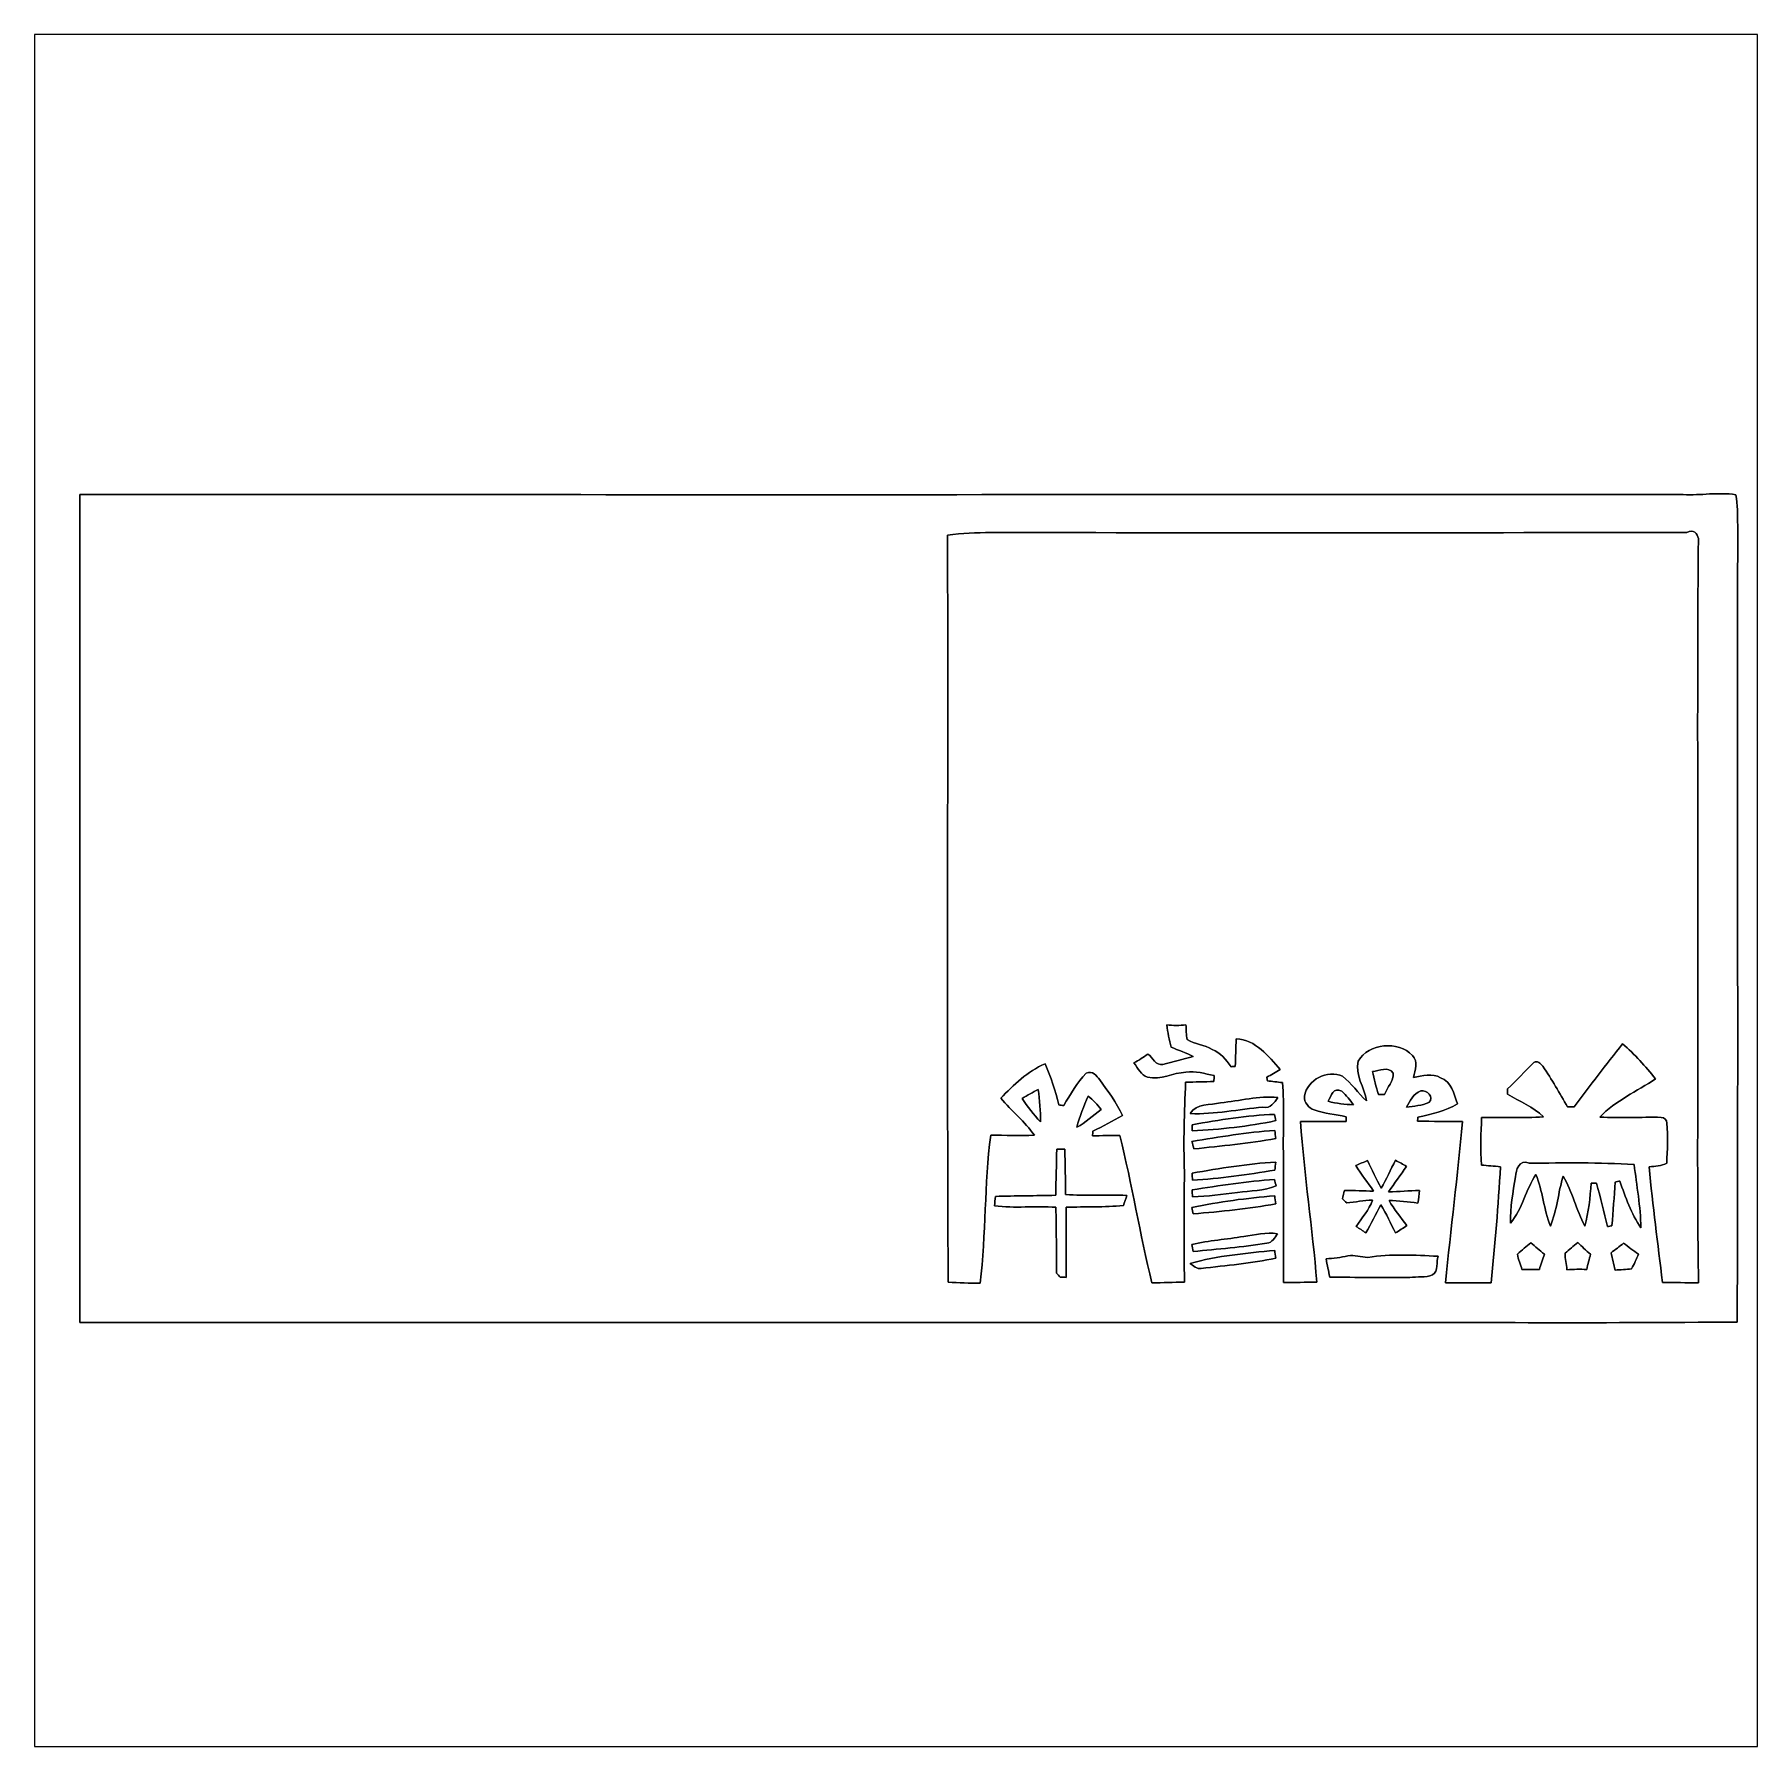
# Model space of a CAD drawing. Header units: centimetres. Extents: x -16.8 to 16.8, y -16.7 to 16.7.
import ezdxf

# ---------------------------------------------------------------- set-up
doc = ezdxf.new("R2010")
doc.units = ezdxf.units.CM
doc.header["$MEASUREMENT"] = 0
doc.layers.add('Layer 1', color=7, linetype='Continuous')

msp = doc.modelspace()

# ---------------------------------------------------------------- linework, layer by layer
at = {"layer": 'Layer 1', "color": 7}
for points, knots in [([(-16.77458, 16.66875), (-16.77458, 16.66875), (16.77458, 16.66875), (16.77458, 16.66875), (16.77458, 16.66875), (16.77458, 16.66875), (16.77458, -16.66875), (16.77458, -16.66875), (16.77458, -16.66875), (16.77458, -16.66875), (-16.77458, -16.66875), (-16.77458, -16.66875), (-16.77458, -16.66875), (-16.77458, -16.66875), (-16.77458, 16.66875), (-16.77458, 16.66875), (-16.77458, 16.66875), (-16.77458, 16.66875), (-16.77458, 16.66875), (-16.77458, 16.66875)], [0, 0, 0, 0, 0.16666667, 0.16666667, 0.16666667, 0.16666667, 0.33333333, 0.33333333, 0.33333333, 0.33333333, 0.5, 0.5, 0.5, 0.5, 0.66666667, 0.66666667, 0.66666667, 0.66666667, 1, 1, 1, 1]), ([(-15.89193, 7.71278), (-15.8937, 2.33751), (-15.89229, -3.03812), (-15.89264, -8.41375), (-15.89264, -8.41375), (-7.84931, -8.41375), (0.19403, -8.41375), (8.23736, -8.41375), (8.23736, -8.41375), (10.95128, -8.40634), (13.6652, -8.42857), (16.37912, -8.40246), (16.37912, -8.40246), (16.39852, -3.23215), (16.37771, 1.93851), (16.38935, 7.10882), (16.38935, 7.10882), (16.37947, 7.30779), (16.39464, 7.5117), (16.34949, 7.70714), (16.34949, 7.70714), (16.01329, 7.75899), (15.66686, 7.69056), (15.32819, 7.70925), (15.32819, 7.70925), (4.9216, 7.70961), (-5.48534, 7.7029), (-15.89193, 7.71278)], [0, 0, 0, 0, 0.125, 0.125, 0.125, 0.125, 0.25, 0.25, 0.25, 0.25, 0.375, 0.375, 0.375, 0.375, 0.5, 0.5, 0.5, 0.5, 0.625, 0.625, 0.625, 0.625, 0.75, 0.75, 0.75, 0.75, 1, 1, 1, 1]), ([(1.00365, 6.91797), (1.56492, 6.99629), (2.1336, 6.96348), (2.69875, 6.96842), (2.69875, 6.96842), (6.93279, 6.9656), (11.16683, 6.96842), (15.40051, 6.96771), (15.40051, 6.96771), (15.52963, 7.05556), (15.60266, 6.9409), (15.62312, 6.85094), (15.62312, 6.85094), (15.59595, 3.95076), (15.61712, 1.04881), (15.61042, -1.85208), (15.61042, -1.85208), (15.61712, -3.78072), (15.59489, -5.70971), (15.62488, -7.63799), (15.62488, -7.63799), (15.38958, -7.63552), (15.15569, -7.63764), (14.92144, -7.62988), (14.92144, -7.62988), (14.83819, -6.88058), (14.72777, -6.13375), (14.66709, -5.38198), (14.66709, -5.38198), (14.77857, -5.36293), (14.90521, -5.36963), (15.0054, -5.30613), (15.0054, -5.30613), (15.01987, -5.0486), (15.03116, -4.78931), (15.00928, -4.53249), (15.00928, -4.53249), (15.00646, -4.4704), (14.96554, -4.4129), (14.89886, -4.41713), (14.89886, -4.41713), (14.50128, -4.41113), (14.103, -4.43124), (13.70542, -4.41219), (13.70542, -4.41219), (14.00775, -4.09081), (14.42896, -3.91372), (14.7888, -3.66713), (14.7888, -3.66713), (14.59195, -3.42441), (14.38451, -3.18735), (14.14639, -2.98485), (14.14639, -2.98485), (13.82995, -3.39196), (13.50716, -3.79448), (13.20412, -4.21146), (13.20412, -4.21146), (13.16108, -4.21217), (13.11875, -4.21322), (13.07712, -4.21464), (13.07712, -4.21464), (12.91802, -3.94899), (12.77161, -3.67524), (12.59134, -3.42371), (12.59134, -3.42371), (12.55466, -3.37256), (12.48516, -3.29918), (12.4206, -3.35209), (12.4206, -3.35209), (12.24174, -3.51473), (12.08687, -3.70311), (11.90343, -3.86115), (11.90343, -3.86115), (11.90449, -3.88761), (11.90696, -3.94018), (11.90801, -3.96628), (11.90801, -3.96628), (12.14261, -4.10951), (12.4079, -4.21217), (12.60757, -4.40655), (12.60757, -4.40655), (12.20611, -4.43124), (11.80465, -4.42066), (11.40319, -4.41819), (11.40319, -4.41819), (11.38449, -4.72687), (11.37744, -5.03767), (11.39896, -5.34705), (11.39896, -5.34705), (11.52172, -5.35834), (11.64414, -5.36751), (11.76761, -5.3788), (11.76761, -5.3788), (11.73021, -6.13304), (11.66001, -6.88481), (11.58946, -7.63658), (11.58946, -7.63658), (11.29171, -7.63693), (10.99467, -7.63693), (10.69763, -7.63693), (10.69763, -7.63693), (10.80488, -6.59095), (10.93364, -5.54743), (11.02995, -4.50039), (11.02995, -4.50039), (10.7382, -4.49792), (10.44716, -4.49933), (10.15612, -4.48874), (10.15612, -4.48874), (10.15682, -4.4704), (10.15788, -4.43371), (10.15824, -4.41572), (10.15824, -4.41572), (10.42564, -4.35539), (10.6994, -4.30071), (10.93435, -4.15149), (10.93435, -4.15149), (10.86238, -3.96804), (10.81581, -3.71828), (10.60379, -3.64666), (10.60379, -3.64666), (10.44222, -3.55212), (10.24784, -3.60398), (10.07674, -3.6389), (10.07674, -3.6389), (10.10602, -3.4992), (10.17305, -3.32846), (10.05417, -3.21063), (10.05417, -3.21063), (9.77759, -2.92206), (9.20538, -2.97356), (8.99866, -3.32034), (8.99866, -3.32034), (8.92951, -3.59339), (9.12671, -3.83152), (9.15776, -4.09681), (9.15776, -4.09681), (8.99301, -3.94758), (8.87166, -3.75285), (8.69562, -3.61703), (8.69562, -3.61703), (8.40281, -3.48403), (8.00206, -3.68159), (7.95443, -4.00544), (7.95443, -4.00544), (7.94173, -4.12609), (8.03275, -4.23474), (8.14317, -4.27214), (8.14317, -4.27214), (8.34284, -4.34199), (8.55557, -4.36351), (8.76265, -4.40408), (8.76265, -4.40408), (8.76406, -4.42701), (8.76653, -4.47287), (8.76794, -4.4958), (8.76794, -4.4958), (8.47055, -4.49721), (8.17386, -4.49827), (7.87717, -4.49968), (7.87717, -4.49968), (7.94844, -5.54496), (8.11107, -6.58142), (8.19221, -7.626), (8.19221, -7.626), (7.97525, -7.62952), (7.75935, -7.63235), (7.54309, -7.63094), (7.54309, -7.63094), (7.54098, -6.78603), (7.54768, -5.94113), (7.54168, -5.09658), (7.54168, -5.09658), (7.53674, -4.64467), (7.56073, -4.19206), (7.52404, -3.74086), (7.52404, -3.74086), (7.42421, -3.72745), (7.32861, -3.71828), (7.23089, -3.70593), (7.23089, -3.70593), (7.22806, -3.68829), (7.22277, -3.65231), (7.21995, -3.63467), (7.21995, -3.63467), (7.3092, -3.58846), (7.3974, -3.54013), (7.48277, -3.48721), (7.48277, -3.48721), (7.24535, -3.22898), (7.0104, -2.9023), (6.6234, -2.88996), (6.6234, -2.88996), (6.61599, -3.06705), (6.61352, -3.24626), (6.604, -3.42406), (6.604, -3.42406), (6.5846, -3.42583), (6.54509, -3.42971), (6.52568, -3.43182), (6.52568, -3.43182), (6.42832, -3.29318), (6.31402, -3.15983), (6.1535, -3.0928), (6.1535, -3.0928), (6.00322, -3.00355), (5.82154, -2.98944), (5.67126, -2.90301), (5.67126, -2.90301), (5.64868, -2.80776), (5.65221, -2.71039), (5.6448, -2.61408), (5.6448, -2.61408), (5.52168, -2.63313), (5.39679, -2.63031), (5.27332, -2.61726), (5.27332, -2.61726), (5.29061, -2.76331), (5.32095, -2.9083), (5.35552, -3.05153), (5.35552, -3.05153), (5.50016, -3.10797), (5.64797, -3.16195), (5.78697, -3.23321), (5.78697, -3.23321), (5.58906, -3.28189), (5.39397, -3.34116), (5.19536, -3.38526), (5.19536, -3.38526), (5.05954, -3.42159), (4.99921, -3.2452), (4.90573, -3.18417), (4.90573, -3.18417), (4.8193, -3.24767), (4.72687, -3.30235), (4.63338, -3.35421), (4.63338, -3.35421), (4.70535, -3.46075), (4.77026, -3.59128), (4.89938, -3.63784), (4.89938, -3.63784), (5.15585, -3.68723), (5.39256, -3.55388), (5.64374, -3.53589), (5.64374, -3.53589), (5.83106, -3.51049), (6.01169, -3.5687), (6.19407, -3.60221), (6.19407, -3.60221), (6.19301, -3.63149), (6.1916, -3.69076), (6.19054, -3.72004), (6.19054, -3.72004), (6.00675, -3.72392), (5.82295, -3.72851), (5.63986, -3.73451), (5.63986, -3.73451), (5.61516, -4.31412), (5.59223, -4.89479), (5.61799, -5.47511), (5.61799, -5.47511), (5.59929, -6.1916), (5.61481, -6.90774), (5.61446, -7.62459), (5.61446, -7.62459), (5.40385, -7.63058), (5.19359, -7.63552), (4.98369, -7.64081), (4.98369, -7.64081), (4.74451, -6.69184), (4.60128, -5.72135), (4.35575, -4.77379), (4.35575, -4.77379), (4.17936, -4.7692), (4.00156, -4.77449), (3.82588, -4.77661), (3.82588, -4.77661), (3.82799, -4.75368), (3.83222, -4.70747), (3.83469, -4.68454), (3.83469, -4.68454), (4.03049, -4.58893), (4.22346, -4.48733), (4.41254, -4.37868), (4.41254, -4.37868), (4.29295, -4.13173), (4.12856, -3.90913), (3.96875, -3.68759), (3.96875, -3.68759), (3.90313, -3.60927), (3.8287, -3.50132), (3.70134, -3.55529), (3.70134, -3.55529), (3.5239, -3.74015), (3.39901, -3.9684), (3.26637, -4.18641), (3.26637, -4.18641), (3.24238, -4.18359), (3.1944, -4.17759), (3.17041, -4.17477), (3.17041, -4.17477), (3.10903, -3.8989), (3.01413, -3.63361), (2.90124, -3.37538), (2.90124, -3.37538), (2.56293, -3.52249), (2.29164, -3.78319), (2.03941, -4.04566), (2.03941, -4.04566), (2.24896, -4.29401), (2.5079, -4.49933), (2.69522, -4.76638), (2.69522, -4.76638), (2.41088, -4.77167), (2.12725, -4.76673), (1.84326, -4.76638), (1.84326, -4.76638), (1.72156, -5.7217), (1.75401, -6.68937), (1.64006, -7.64575), (1.64006, -7.64575), (1.43193, -7.64857), (1.22414, -7.63764), (1.01671, -7.62917), (1.01671, -7.62917), (0.98919, -2.78024), (1.01529, 2.06904), (1.00365, 6.91797)], [0, 0, 0, 0, 0.01204819, 0.01204819, 0.01204819, 0.01204819, 0.02409639, 0.02409639, 0.02409639, 0.02409639, 0.03614458, 0.03614458, 0.03614458, 0.03614458, 0.04819277, 0.04819277, 0.04819277, 0.04819277, 0.06024096, 0.06024096, 0.06024096, 0.06024096, 0.07228916, 0.07228916, 0.07228916, 0.07228916, 0.08433735, 0.08433735, 0.08433735, 0.08433735, 0.09638554, 0.09638554, 0.09638554, 0.09638554, 0.10843373, 0.10843373, 0.10843373, 0.10843373, 0.12048193, 0.12048193, 0.12048193, 0.12048193, 0.13253012, 0.13253012, 0.13253012, 0.13253012, 0.14457831, 0.14457831, 0.14457831, 0.14457831, 0.15662651, 0.15662651, 0.15662651, 0.15662651, 0.1686747, 0.1686747, 0.1686747, 0.1686747, 0.18072289, 0.18072289, 0.18072289, 0.18072289, 0.19277108, 0.19277108, 0.19277108, 0.19277108, 0.20481928, 0.20481928, 0.20481928, 0.20481928, 0.21686747, 0.21686747, 0.21686747, 0.21686747, 0.22891566, 0.22891566, 0.22891566, 0.22891566, 0.24096386, 0.24096386, 0.24096386, 0.24096386, 0.25301205, 0.25301205, 0.25301205, 0.25301205, 0.26506024, 0.26506024, 0.26506024, 0.26506024, 0.27710843, 0.27710843, 0.27710843, 0.27710843, 0.28915663, 0.28915663, 0.28915663, 0.28915663, 0.30120482, 0.30120482, 0.30120482, 0.30120482, 0.31325301, 0.31325301, 0.31325301, 0.31325301, 0.3253012, 0.3253012, 0.3253012, 0.3253012, 0.3373494, 0.3373494, 0.3373494, 0.3373494, 0.34939759, 0.34939759, 0.34939759, 0.34939759, 0.36144578, 0.36144578, 0.36144578, 0.36144578, 0.37349398, 0.37349398, 0.37349398, 0.37349398, 0.38554217, 0.38554217, 0.38554217, 0.38554217, 0.39759036, 0.39759036, 0.39759036, 0.39759036, 0.40963855, 0.40963855, 0.40963855, 0.40963855, 0.42168675, 0.42168675, 0.42168675, 0.42168675, 0.43373494, 0.43373494, 0.43373494, 0.43373494, 0.44578313, 0.44578313, 0.44578313, 0.44578313, 0.45783133, 0.45783133, 0.45783133, 0.45783133, 0.46987952, 0.46987952, 0.46987952, 0.46987952, 0.48192771, 0.48192771, 0.48192771, 0.48192771, 0.4939759, 0.4939759, 0.4939759, 0.4939759, 0.5060241, 0.5060241, 0.5060241, 0.5060241, 0.51807229, 0.51807229, 0.51807229, 0.51807229, 0.53012048, 0.53012048, 0.53012048, 0.53012048, 0.54216867, 0.54216867, 0.54216867, 0.54216867, 0.55421687, 0.55421687, 0.55421687, 0.55421687, 0.56626506, 0.56626506, 0.56626506, 0.56626506, 0.57831325, 0.57831325, 0.57831325, 0.57831325, 0.59036145, 0.59036145, 0.59036145, 0.59036145, 0.60240964, 0.60240964, 0.60240964, 0.60240964, 0.61445783, 0.61445783, 0.61445783, 0.61445783, 0.62650602, 0.62650602, 0.62650602, 0.62650602, 0.63855422, 0.63855422, 0.63855422, 0.63855422, 0.65060241, 0.65060241, 0.65060241, 0.65060241, 0.6626506, 0.6626506, 0.6626506, 0.6626506, 0.6746988, 0.6746988, 0.6746988, 0.6746988, 0.68674699, 0.68674699, 0.68674699, 0.68674699, 0.69879518, 0.69879518, 0.69879518, 0.69879518, 0.71084337, 0.71084337, 0.71084337, 0.71084337, 0.72289157, 0.72289157, 0.72289157, 0.72289157, 0.73493976, 0.73493976, 0.73493976, 0.73493976, 0.74698795, 0.74698795, 0.74698795, 0.74698795, 0.75903614, 0.75903614, 0.75903614, 0.75903614, 0.77108434, 0.77108434, 0.77108434, 0.77108434, 0.78313253, 0.78313253, 0.78313253, 0.78313253, 0.79518072, 0.79518072, 0.79518072, 0.79518072, 0.80722892, 0.80722892, 0.80722892, 0.80722892, 0.81927711, 0.81927711, 0.81927711, 0.81927711, 0.8313253, 0.8313253, 0.8313253, 0.8313253, 0.84337349, 0.84337349, 0.84337349, 0.84337349, 0.85542169, 0.85542169, 0.85542169, 0.85542169, 0.86746988, 0.86746988, 0.86746988, 0.86746988, 0.87951807, 0.87951807, 0.87951807, 0.87951807, 0.89156627, 0.89156627, 0.89156627, 0.89156627, 0.90361446, 0.90361446, 0.90361446, 0.90361446, 0.91566265, 0.91566265, 0.91566265, 0.91566265, 0.92771084, 0.92771084, 0.92771084, 0.92771084, 0.93975904, 0.93975904, 0.93975904, 0.93975904, 0.95180723, 0.95180723, 0.95180723, 0.95180723, 0.96385542, 0.96385542, 0.96385542, 0.96385542, 0.97590361, 0.97590361, 0.97590361, 0.97590361, 1, 1, 1, 1]), ([(9.27806, -3.52178), (9.41282, -3.51402), (9.58779, -3.41806), (9.68093, -3.55459), (9.68093, -3.55459), (9.68692, -3.70981), (9.56874, -3.83293), (9.51336, -3.96946), (9.51336, -3.96946), (9.48337, -3.96946), (9.4234, -3.96981), (9.39341, -3.97016), (9.39341, -3.97016), (9.34614, -3.82341), (9.30734, -3.67277), (9.27806, -3.52178)], [0, 0, 0, 0, 0.2, 0.2, 0.2, 0.2, 0.4, 0.4, 0.4, 0.4, 0.6, 0.6, 0.6, 0.6, 1, 1, 1, 1]), ([(2.45498, -4.04707), (2.55834, -3.98745), (2.66241, -3.92889), (2.76895, -3.87526), (2.76895, -3.87526), (2.79541, -4.08446), (2.81764, -4.29507), (2.81164, -4.50638), (2.81164, -4.50638), (2.68323, -4.36033), (2.55834, -4.21181), (2.45498, -4.04707)], [0, 0, 0, 0, 0.25, 0.25, 0.25, 0.25, 0.5, 0.5, 0.5, 0.5, 1, 1, 1, 1]), ([(3.73944, -4.00509), (3.83716, -4.07846), (3.92148, -4.16772), (3.99309, -4.26685), (3.99309, -4.26685), (3.83893, -4.38573), (3.69358, -4.51944), (3.51931, -4.60904), (3.51931, -4.60904), (3.57752, -4.40267), (3.65548, -4.20194), (3.73944, -4.00509)], [0, 0, 0, 0, 0.25, 0.25, 0.25, 0.25, 0.5, 0.5, 0.5, 0.5, 1, 1, 1, 1]), ([(6.32072, -4.1335), (6.69114, -4.10034), (7.05838, -3.9938), (7.43267, -4.03049), (7.43267, -4.03049), (7.36565, -4.12679), (7.29686, -4.25662), (7.14551, -4.21922), (7.14551, -4.21922), (6.67314, -4.26191), (6.20501, -4.35928), (5.72876, -4.34516), (5.72876, -4.34516), (5.84976, -4.13844), (6.12105, -4.18218), (6.32072, -4.1335)], [0, 0, 0, 0, 0.2, 0.2, 0.2, 0.2, 0.4, 0.4, 0.4, 0.4, 0.6, 0.6, 0.6, 0.6, 1, 1, 1, 1]), ([(8.41481, -4.10528), (8.47549, -4.0072), (8.50829, -3.816), (8.68186, -3.90772), (8.68186, -3.90772), (8.76617, -3.98745), (8.84026, -4.07882), (8.90834, -4.17301), (8.90834, -4.17301), (8.74113, -4.16736), (8.57673, -4.14408), (8.41481, -4.10528)], [0, 0, 0, 0, 0.25, 0.25, 0.25, 0.25, 0.5, 0.5, 0.5, 0.5, 1, 1, 1, 1]), ([(9.9374, -4.22169), (10.00442, -4.09751), (10.07816, -3.95534), (10.21786, -3.90137), (10.21786, -3.90137), (10.33568, -3.87985), (10.48773, -4.02202), (10.37731, -4.12926), (10.37731, -4.12926), (10.23796, -4.18677), (10.08486, -4.20017), (9.9374, -4.22169)], [0, 0, 0, 0, 0.25, 0.25, 0.25, 0.25, 0.5, 0.5, 0.5, 0.5, 1, 1, 1, 1]), ([(5.76651, -4.56071), (6.29779, -4.46793), (6.83225, -4.38079), (7.372, -4.35892), (7.372, -4.35892), (7.37835, -4.38926), (7.3914, -4.45064), (7.39775, -4.48134), (7.39775, -4.48134), (6.86223, -4.59634), (6.31472, -4.65138), (5.76827, -4.67995), (5.76827, -4.67995), (5.76792, -4.64996), (5.76686, -4.59034), (5.76651, -4.56071)], [0, 0, 0, 0, 0.2, 0.2, 0.2, 0.2, 0.4, 0.4, 0.4, 0.4, 0.6, 0.6, 0.6, 0.6, 1, 1, 1, 1]), ([(5.76086, -4.88527), (6.29673, -4.80342), (6.83189, -4.70464), (7.37376, -4.67431), (7.37376, -4.67431), (7.38117, -4.72581), (7.38893, -4.77802), (7.39704, -4.83023), (7.39704, -4.83023), (6.86894, -4.92831), (6.33271, -4.97064), (5.80002, -5.03343), (5.80002, -5.03343), (5.78661, -4.98369), (5.77321, -4.9343), (5.76086, -4.88527)], [0, 0, 0, 0, 0.2, 0.2, 0.2, 0.2, 0.4, 0.4, 0.4, 0.4, 0.6, 0.6, 0.6, 0.6, 1, 1, 1, 1]), ([(3.13126, -5.03767), (3.18276, -5.03661), (3.23427, -5.03661), (3.28612, -5.03661), (3.28612, -5.03661), (3.29389, -5.33047), (3.29847, -5.62469), (3.30059, -5.91891), (3.30059, -5.91891), (3.69746, -5.95348), (4.0961, -5.91679), (4.49368, -5.93831), (4.49368, -5.93831), (4.4771, -5.98664), (4.44394, -6.08365), (4.42736, -6.13198), (4.42736, -6.13198), (4.05694, -6.17185), (3.68335, -6.15668), (3.31188, -6.16656), (3.31188, -6.16656), (3.32493, -6.62199), (3.30129, -7.07778), (3.3147, -7.53357), (3.3147, -7.53357), (3.28542, -7.53181), (3.22651, -7.52828), (3.19722, -7.52651), (3.19722, -7.52651), (3.17394, -7.50182), (3.15101, -7.47748), (3.12808, -7.45349), (3.12808, -7.45349), (3.12244, -7.02451), (3.12244, -6.59589), (3.11256, -6.16761), (3.11256, -6.16761), (2.71463, -6.14116), (2.31352, -6.18913), (1.91735, -6.14186), (1.91735, -6.14186), (1.92299, -6.07907), (1.92899, -6.01733), (1.93569, -5.95559), (1.93569, -5.95559), (2.32657, -5.94501), (2.7178, -5.94431), (3.10938, -5.93549), (3.10938, -5.93549), (3.1175, -5.63562), (3.12067, -5.33647), (3.13126, -5.03767)], [0, 0, 0, 0, 0.07142857, 0.07142857, 0.07142857, 0.07142857, 0.14285714, 0.14285714, 0.14285714, 0.14285714, 0.21428571, 0.21428571, 0.21428571, 0.21428571, 0.28571429, 0.28571429, 0.28571429, 0.28571429, 0.35714286, 0.35714286, 0.35714286, 0.35714286, 0.42857143, 0.42857143, 0.42857143, 0.42857143, 0.5, 0.5, 0.5, 0.5, 0.57142857, 0.57142857, 0.57142857, 0.57142857, 0.64285714, 0.64285714, 0.64285714, 0.64285714, 0.71428571, 0.71428571, 0.71428571, 0.71428571, 0.78571429, 0.78571429, 0.78571429, 0.78571429, 0.85714286, 0.85714286, 0.85714286, 0.85714286, 1, 1, 1, 1]), ([(5.7658, -5.50545), (6.30414, -5.40773), (6.84742, -5.31954), (7.39422, -5.2892), (7.39422, -5.2892), (7.38787, -5.3407), (7.38187, -5.39256), (7.37623, -5.44477), (7.37623, -5.44477), (6.84459, -5.53085), (6.30943, -5.61481), (5.77109, -5.63845), (5.77109, -5.63845), (5.76968, -5.60529), (5.76721, -5.53861), (5.7658, -5.50545)], [0, 0, 0, 0, 0.2, 0.2, 0.2, 0.2, 0.4, 0.4, 0.4, 0.4, 0.6, 0.6, 0.6, 0.6, 1, 1, 1, 1]), ([(8.95491, -5.35376), (9.03041, -5.3213), (9.10625, -5.2892), (9.18281, -5.25886), (9.18281, -5.25886), (9.27065, -5.43736), (9.3539, -5.61869), (9.44457, -5.79649), (9.44457, -5.79649), (9.55287, -5.62292), (9.62836, -5.43243), (9.72608, -5.25321), (9.72608, -5.25321), (9.79876, -5.29061), (9.87037, -5.33047), (9.94057, -5.37281), (9.94057, -5.37281), (9.8231, -5.53614), (9.70386, -5.69842), (9.59238, -5.86634), (9.59238, -5.86634), (9.79205, -5.86352), (9.99137, -5.848), (10.1914, -5.83847), (10.1914, -5.83847), (10.18469, -5.92102), (10.17482, -6.00357), (10.16071, -6.08542), (10.16071, -6.08542), (9.97303, -6.06707), (9.78711, -6.04308), (9.59908, -6.03391), (9.59908, -6.03391), (9.69892, -6.20713), (9.82627, -6.3627), (9.94622, -6.52251), (9.94622, -6.52251), (9.8739, -6.57296), (9.80017, -6.62093), (9.72573, -6.6675), (9.72573, -6.6675), (9.63048, -6.48617), (9.55393, -6.29461), (9.44069, -6.12352), (9.44069, -6.12352), (9.33873, -6.30202), (9.25371, -6.49041), (9.14788, -6.66715), (9.14788, -6.66715), (9.08509, -6.62552), (9.02335, -6.58283), (8.96232, -6.53944), (8.96232, -6.53944), (9.06956, -6.37046), (9.21314, -6.22159), (9.27629, -6.02791), (9.27629, -6.02791), (9.10872, -6.04026), (8.94221, -6.06213), (8.7757, -6.08295), (8.7757, -6.08295), (8.74818, -6.05649), (8.72102, -6.03038), (8.69386, -6.00428), (8.69386, -6.00428), (8.7062, -5.94889), (8.71926, -5.89351), (8.73231, -5.83882), (8.73231, -5.83882), (8.92069, -5.84271), (9.10943, -5.85047), (9.29816, -5.85364), (9.29816, -5.85364), (9.18492, -5.68607), (9.05757, -5.52838), (8.95491, -5.35376)], [0, 0, 0, 0, 0.05, 0.05, 0.05, 0.05, 0.1, 0.1, 0.1, 0.1, 0.15, 0.15, 0.15, 0.15, 0.2, 0.2, 0.2, 0.2, 0.25, 0.25, 0.25, 0.25, 0.3, 0.3, 0.3, 0.3, 0.35, 0.35, 0.35, 0.35, 0.4, 0.4, 0.4, 0.4, 0.45, 0.45, 0.45, 0.45, 0.5, 0.5, 0.5, 0.5, 0.55, 0.55, 0.55, 0.55, 0.6, 0.6, 0.6, 0.6, 0.65, 0.65, 0.65, 0.65, 0.7, 0.7, 0.7, 0.7, 0.75, 0.75, 0.75, 0.75, 0.8, 0.8, 0.8, 0.8, 0.85, 0.85, 0.85, 0.85, 0.9, 0.9, 0.9, 0.9, 1, 1, 1, 1]), ([(12.06218, -5.57389), (12.06676, -5.44477), (12.13309, -5.22182), (12.32817, -5.31036), (12.32817, -5.31036), (13.00903, -5.3019), (13.69131, -5.2959), (14.37217, -5.334), (14.37217, -5.334), (14.42085, -5.74534), (14.4974, -6.15421), (14.50446, -6.56943), (14.50446, -6.56943), (14.31396, -6.29179), (14.20319, -5.97288), (14.09241, -5.6582), (14.09241, -5.6582), (14.07054, -5.66349), (14.02609, -5.67408), (14.00422, -5.67937), (14.00422, -5.67937), (13.9827, -5.96159), (13.96118, -6.24381), (13.93931, -6.52639), (13.93931, -6.52639), (13.91814, -6.53097), (13.87546, -6.5405), (13.85429, -6.54509), (13.85429, -6.54509), (13.78021, -6.26286), (13.71318, -5.97853), (13.64086, -5.6963), (13.64086, -5.6963), (13.61475, -5.69666), (13.56254, -5.69807), (13.53644, -5.69877), (13.53644, -5.69877), (13.51139, -5.97888), (13.48952, -6.26216), (13.40873, -6.53309), (13.40873, -6.53309), (13.24857, -6.21806), (13.16708, -5.86775), (12.99139, -5.56084), (12.99139, -5.56084), (12.89121, -5.88116), (12.8718, -6.22441), (12.74022, -6.53486), (12.74022, -6.53486), (12.61322, -6.20854), (12.5917, -5.85117), (12.45835, -5.52803), (12.45835, -5.52803), (12.26397, -5.82824), (12.19835, -6.19866), (11.96552, -6.47488), (11.96552, -6.47488), (11.9574, -6.17149), (12.01526, -5.87199), (12.06218, -5.57389)], [0, 0, 0, 0, 0.0625, 0.0625, 0.0625, 0.0625, 0.125, 0.125, 0.125, 0.125, 0.1875, 0.1875, 0.1875, 0.1875, 0.25, 0.25, 0.25, 0.25, 0.3125, 0.3125, 0.3125, 0.3125, 0.375, 0.375, 0.375, 0.375, 0.4375, 0.4375, 0.4375, 0.4375, 0.5, 0.5, 0.5, 0.5, 0.5625, 0.5625, 0.5625, 0.5625, 0.625, 0.625, 0.625, 0.625, 0.6875, 0.6875, 0.6875, 0.6875, 0.75, 0.75, 0.75, 0.75, 0.8125, 0.8125, 0.8125, 0.8125, 0.875, 0.875, 0.875, 0.875, 1, 1, 1, 1]), ([(5.76545, -5.82754), (6.29849, -5.75028), (6.83189, -5.65714), (7.37059, -5.62716), (7.37059, -5.62716), (7.37835, -5.6582), (7.39316, -5.71994), (7.40057, -5.75098), (7.40057, -5.75098), (7.16386, -5.85329), (6.89963, -5.84271), (6.6488, -5.87869), (6.6488, -5.87869), (6.35635, -5.90868), (6.06531, -5.96124), (5.77109, -5.96336), (5.77109, -5.96336), (5.76968, -5.92949), (5.76686, -5.8614), (5.76545, -5.82754)], [0, 0, 0, 0, 0.16666667, 0.16666667, 0.16666667, 0.16666667, 0.33333333, 0.33333333, 0.33333333, 0.33333333, 0.5, 0.5, 0.5, 0.5, 0.66666667, 0.66666667, 0.66666667, 0.66666667, 1, 1, 1, 1]), ([(5.76086, -6.17467), (6.29179, -6.06072), (6.8326, -5.98911), (7.37341, -5.94536), (7.37341, -5.94536), (7.38117, -5.99652), (7.38893, -6.04802), (7.3974, -6.09988), (7.3974, -6.09988), (6.86541, -6.19831), (6.32566, -6.25158), (5.78732, -6.29673), (5.78732, -6.29673), (5.78097, -6.26604), (5.76756, -6.20536), (5.76086, -6.17467)], [0, 0, 0, 0, 0.2, 0.2, 0.2, 0.2, 0.4, 0.4, 0.4, 0.4, 0.6, 0.6, 0.6, 0.6, 1, 1, 1, 1]), ([(6.77122, -6.73629), (6.98853, -6.70525), (7.20831, -6.65304), (7.42915, -6.68302), (7.42915, -6.68302), (7.37552, -6.75852), (7.32543, -6.85765), (7.22171, -6.86752), (7.22171, -6.86752), (6.74617, -6.94443), (6.26463, -6.98077), (5.78556, -7.02874), (5.78556, -7.02874), (5.77674, -6.98253), (5.76862, -6.93632), (5.76051, -6.89081), (5.76051, -6.89081), (6.09424, -6.81884), (6.43467, -6.79062), (6.77122, -6.73629)], [0, 0, 0, 0, 0.16666667, 0.16666667, 0.16666667, 0.16666667, 0.33333333, 0.33333333, 0.33333333, 0.33333333, 0.5, 0.5, 0.5, 0.5, 0.66666667, 0.66666667, 0.66666667, 0.66666667, 1, 1, 1, 1]), ([(5.72594, -7.26299), (6.26075, -7.11094), (6.82131, -7.06296), (7.37341, -7.00758), (7.37341, -7.00758), (7.38117, -7.05732), (7.38928, -7.10706), (7.3974, -7.15751), (7.3974, -7.15751), (6.91832, -7.25911), (6.42973, -7.30179), (5.94431, -7.35894), (5.94431, -7.35894), (5.85787, -7.37623), (5.79191, -7.30497), (5.72594, -7.26299)], [0, 0, 0, 0, 0.2, 0.2, 0.2, 0.2, 0.4, 0.4, 0.4, 0.4, 0.6, 0.6, 0.6, 0.6, 1, 1, 1, 1]), ([(12.10169, -7.08201), (12.17895, -6.99735), (12.2749, -6.93279), (12.36204, -6.85835), (12.36204, -6.85835), (12.44741, -6.9342), (12.5349, -7.00687), (12.62415, -7.0799), (12.62415, -7.0799), (12.58746, -7.17938), (12.55501, -7.27886), (12.52679, -7.38223), (12.52679, -7.38223), (12.4139, -7.37764), (12.30101, -7.37658), (12.18847, -7.38082), (12.18847, -7.38082), (12.15743, -7.28204), (12.11651, -7.18502), (12.10169, -7.08201)], [0, 0, 0, 0, 0.16666667, 0.16666667, 0.16666667, 0.16666667, 0.33333333, 0.33333333, 0.33333333, 0.33333333, 0.5, 0.5, 0.5, 0.5, 0.66666667, 0.66666667, 0.66666667, 0.66666667, 1, 1, 1, 1]), ([(13.03091, -7.06367), (13.10605, -6.98712), (13.19212, -6.92221), (13.27362, -6.85271), (13.27362, -6.85271), (13.35264, -6.93244), (13.43484, -7.00969), (13.52268, -7.08025), (13.52268, -7.08025), (13.49692, -7.17973), (13.47011, -7.2771), (13.44859, -7.3787), (13.44859, -7.3787), (13.31983, -7.3727), (13.19142, -7.37623), (13.06336, -7.38434), (13.06336, -7.38434), (13.05701, -7.27639), (13.0175, -7.17197), (13.03091, -7.06367)], [0, 0, 0, 0, 0.16666667, 0.16666667, 0.16666667, 0.16666667, 0.33333333, 0.33333333, 0.33333333, 0.33333333, 0.5, 0.5, 0.5, 0.5, 0.66666667, 0.66666667, 0.66666667, 0.66666667, 1, 1, 1, 1]), ([(13.92237, -7.05485), (14.00634, -6.99558), (14.08747, -6.93244), (14.16544, -6.86576), (14.16544, -6.86576), (14.25892, -6.94231), (14.357, -7.01322), (14.45824, -7.08025), (14.45824, -7.08025), (14.41344, -7.17515), (14.37675, -7.27393), (14.32278, -7.36459), (14.32278, -7.36459), (14.21694, -7.38329), (14.10864, -7.38293), (14.00175, -7.39069), (14.00175, -7.39069), (13.97635, -7.27639), (13.95166, -7.16668), (13.92237, -7.05485)], [0, 0, 0, 0, 0.16666667, 0.16666667, 0.16666667, 0.16666667, 0.33333333, 0.33333333, 0.33333333, 0.33333333, 0.5, 0.5, 0.5, 0.5, 0.66666667, 0.66666667, 0.66666667, 0.66666667, 1, 1, 1, 1]), ([(9.18457, -7.1434), (9.63754, -7.07319), (10.09826, -7.10212), (10.55405, -7.12152), (10.55405, -7.12152), (10.51172, -7.22701), (10.56922, -7.41221), (10.44822, -7.48383), (10.44822, -7.48383), (10.30887, -7.54451), (10.14801, -7.51593), (10.00231, -7.53251), (10.00231, -7.53251), (9.48337, -7.53992), (8.96479, -7.53004), (8.44621, -7.53181), (8.44621, -7.53181), (8.42081, -7.41045), (8.39682, -7.29121), (8.37318, -7.17091), (8.37318, -7.17091), (8.51641, -7.16774), (8.65822, -7.14446), (8.79828, -7.11518), (8.79828, -7.11518), (8.9281, -7.08695), (9.0551, -7.14587), (9.18457, -7.1434)], [0, 0, 0, 0, 0.125, 0.125, 0.125, 0.125, 0.25, 0.25, 0.25, 0.25, 0.375, 0.375, 0.375, 0.375, 0.5, 0.5, 0.5, 0.5, 0.625, 0.625, 0.625, 0.625, 0.75, 0.75, 0.75, 0.75, 1, 1, 1, 1])]:
    msp.add_open_spline(points, degree=3, knots=knots, dxfattribs=at)
at = {"layer": 'Layer 1', "color": 251}
for points, knots in [([(-15.89193, 7.71278), (-5.48534, 7.7029), (4.9216, 7.70961), (15.32819, 7.70925), (15.32819, 7.70925), (15.66686, 7.69056), (16.01329, 7.75899), (16.34949, 7.70714), (16.34949, 7.70714), (16.39464, 7.5117), (16.37947, 7.30779), (16.38935, 7.10882), (16.38935, 7.10882), (16.37771, 1.93851), (16.39852, -3.23215), (16.37912, -8.40246), (16.37912, -8.40246), (13.6652, -8.42857), (10.95128, -8.40634), (8.23736, -8.41375), (8.23736, -8.41375), (0.19403, -8.41375), (-7.84931, -8.41375), (-15.89264, -8.41375), (-15.89264, -8.41375), (-15.89229, -3.03812), (-15.8937, 2.33751), (-15.89193, 7.71278), (-15.89193, 7.71278), (-15.89193, 7.71278), (-15.89193, 7.71278), (-15.89193, 7.71278)], [0, 0, 0, 0, 0.11111111, 0.11111111, 0.11111111, 0.11111111, 0.22222222, 0.22222222, 0.22222222, 0.22222222, 0.33333333, 0.33333333, 0.33333333, 0.33333333, 0.44444444, 0.44444444, 0.44444444, 0.44444444, 0.55555556, 0.55555556, 0.55555556, 0.55555556, 0.66666667, 0.66666667, 0.66666667, 0.66666667, 0.77777778, 0.77777778, 0.77777778, 0.77777778, 1, 1, 1, 1]), ([(1.00365, 6.91797), (1.01529, 2.06904), (0.98919, -2.78024), (1.01671, -7.62917), (1.01671, -7.62917), (1.22414, -7.63764), (1.43193, -7.64857), (1.64006, -7.64575), (1.64006, -7.64575), (1.75401, -6.68937), (1.72156, -5.7217), (1.84326, -4.76638), (1.84326, -4.76638), (2.12725, -4.76673), (2.41088, -4.77167), (2.69522, -4.76638), (2.69522, -4.76638), (2.5079, -4.49933), (2.24896, -4.29401), (2.03941, -4.04566), (2.03941, -4.04566), (2.29164, -3.78319), (2.56293, -3.52249), (2.90124, -3.37538), (2.90124, -3.37538), (3.01413, -3.63361), (3.10903, -3.8989), (3.17041, -4.17477), (3.17041, -4.17477), (3.1944, -4.17759), (3.24238, -4.18359), (3.26637, -4.18641), (3.26637, -4.18641), (3.39901, -3.9684), (3.5239, -3.74015), (3.70134, -3.55529), (3.70134, -3.55529), (3.8287, -3.50132), (3.90313, -3.60927), (3.96875, -3.68759), (3.96875, -3.68759), (4.12856, -3.90913), (4.29295, -4.13173), (4.41254, -4.37868), (4.41254, -4.37868), (4.22346, -4.48733), (4.03049, -4.58893), (3.83469, -4.68454), (3.83469, -4.68454), (3.83222, -4.70747), (3.82799, -4.75368), (3.82588, -4.77661), (3.82588, -4.77661), (4.00156, -4.77449), (4.17936, -4.7692), (4.35575, -4.77379), (4.35575, -4.77379), (4.60128, -5.72135), (4.74451, -6.69184), (4.98369, -7.64081), (4.98369, -7.64081), (5.19359, -7.63552), (5.40385, -7.63058), (5.61446, -7.62459), (5.61446, -7.62459), (5.61481, -6.90774), (5.59929, -6.1916), (5.61799, -5.47511), (5.61799, -5.47511), (5.59223, -4.89479), (5.61516, -4.31412), (5.63986, -3.73451), (5.63986, -3.73451), (5.82295, -3.72851), (6.00675, -3.72392), (6.19054, -3.72004), (6.19054, -3.72004), (6.1916, -3.69076), (6.19301, -3.63149), (6.19407, -3.60221), (6.19407, -3.60221), (6.01169, -3.5687), (5.83106, -3.51049), (5.64374, -3.53589), (5.64374, -3.53589), (5.39256, -3.55388), (5.15585, -3.68723), (4.89938, -3.63784), (4.89938, -3.63784), (4.77026, -3.59128), (4.70535, -3.46075), (4.63338, -3.35421), (4.63338, -3.35421), (4.72687, -3.30235), (4.8193, -3.24767), (4.90573, -3.18417), (4.90573, -3.18417), (4.99921, -3.2452), (5.05954, -3.42159), (5.19536, -3.38526), (5.19536, -3.38526), (5.39397, -3.34116), (5.58906, -3.28189), (5.78697, -3.23321), (5.78697, -3.23321), (5.64797, -3.16195), (5.50016, -3.10797), (5.35552, -3.05153), (5.35552, -3.05153), (5.32095, -2.9083), (5.29061, -2.76331), (5.27332, -2.61726), (5.27332, -2.61726), (5.39679, -2.63031), (5.52168, -2.63313), (5.6448, -2.61408), (5.6448, -2.61408), (5.65221, -2.71039), (5.64868, -2.80776), (5.67126, -2.90301), (5.67126, -2.90301), (5.82154, -2.98944), (6.00322, -3.00355), (6.1535, -3.0928), (6.1535, -3.0928), (6.31402, -3.15983), (6.42832, -3.29318), (6.52568, -3.43182), (6.52568, -3.43182), (6.54509, -3.42971), (6.5846, -3.42583), (6.604, -3.42406), (6.604, -3.42406), (6.61352, -3.24626), (6.61599, -3.06705), (6.6234, -2.88996), (6.6234, -2.88996), (7.0104, -2.9023), (7.24535, -3.22898), (7.48277, -3.48721), (7.48277, -3.48721), (7.3974, -3.54013), (7.3092, -3.58846), (7.21995, -3.63467), (7.21995, -3.63467), (7.22277, -3.65231), (7.22806, -3.68829), (7.23089, -3.70593), (7.23089, -3.70593), (7.32861, -3.71828), (7.42421, -3.72745), (7.52404, -3.74086), (7.52404, -3.74086), (7.56073, -4.19206), (7.53674, -4.64467), (7.54168, -5.09658), (7.54168, -5.09658), (7.54768, -5.94113), (7.54098, -6.78603), (7.54309, -7.63094), (7.54309, -7.63094), (7.75935, -7.63235), (7.97525, -7.62952), (8.19221, -7.626), (8.19221, -7.626), (8.11107, -6.58142), (7.94844, -5.54496), (7.87717, -4.49968), (7.87717, -4.49968), (8.17386, -4.49827), (8.47055, -4.49721), (8.76794, -4.4958), (8.76794, -4.4958), (8.76653, -4.47287), (8.76406, -4.42701), (8.76265, -4.40408), (8.76265, -4.40408), (8.55557, -4.36351), (8.34284, -4.34199), (8.14317, -4.27214), (8.14317, -4.27214), (8.03275, -4.23474), (7.94173, -4.12609), (7.95443, -4.00544), (7.95443, -4.00544), (8.00206, -3.68159), (8.40281, -3.48403), (8.69562, -3.61703), (8.69562, -3.61703), (8.87166, -3.75285), (8.99301, -3.94758), (9.15776, -4.09681), (9.15776, -4.09681), (9.12671, -3.83152), (8.92951, -3.59339), (8.99866, -3.32034), (8.99866, -3.32034), (9.20538, -2.97356), (9.77759, -2.92206), (10.05417, -3.21063), (10.05417, -3.21063), (10.17305, -3.32846), (10.10602, -3.4992), (10.07674, -3.6389), (10.07674, -3.6389), (10.24784, -3.60398), (10.44222, -3.55212), (10.60379, -3.64666), (10.60379, -3.64666), (10.81581, -3.71828), (10.86238, -3.96804), (10.93435, -4.15149), (10.93435, -4.15149), (10.6994, -4.30071), (10.42564, -4.35539), (10.15824, -4.41572), (10.15824, -4.41572), (10.15788, -4.43371), (10.15682, -4.4704), (10.15612, -4.48874), (10.15612, -4.48874), (10.44716, -4.49933), (10.7382, -4.49792), (11.02995, -4.50039), (11.02995, -4.50039), (10.93364, -5.54743), (10.80488, -6.59095), (10.69763, -7.63693), (10.69763, -7.63693), (10.99467, -7.63693), (11.29171, -7.63693), (11.58946, -7.63658), (11.58946, -7.63658), (11.66001, -6.88481), (11.73021, -6.13304), (11.76761, -5.3788), (11.76761, -5.3788), (11.64414, -5.36751), (11.52172, -5.35834), (11.39896, -5.34705), (11.39896, -5.34705), (11.37744, -5.03767), (11.38449, -4.72687), (11.40319, -4.41819), (11.40319, -4.41819), (11.80465, -4.42066), (12.20611, -4.43124), (12.60757, -4.40655), (12.60757, -4.40655), (12.4079, -4.21217), (12.14261, -4.10951), (11.90801, -3.96628), (11.90801, -3.96628), (11.90696, -3.94018), (11.90449, -3.88761), (11.90343, -3.86115), (11.90343, -3.86115), (12.08687, -3.70311), (12.24174, -3.51473), (12.4206, -3.35209), (12.4206, -3.35209), (12.48516, -3.29918), (12.55466, -3.37256), (12.59134, -3.42371), (12.59134, -3.42371), (12.77161, -3.67524), (12.91802, -3.94899), (13.07712, -4.21464), (13.07712, -4.21464), (13.11875, -4.21322), (13.16108, -4.21217), (13.20412, -4.21146), (13.20412, -4.21146), (13.50716, -3.79448), (13.82995, -3.39196), (14.14639, -2.98485), (14.14639, -2.98485), (14.38451, -3.18735), (14.59195, -3.42441), (14.7888, -3.66713), (14.7888, -3.66713), (14.42896, -3.91372), (14.00775, -4.09081), (13.70542, -4.41219), (13.70542, -4.41219), (14.103, -4.43124), (14.50128, -4.41113), (14.89886, -4.41713), (14.89886, -4.41713), (14.96554, -4.4129), (15.00646, -4.4704), (15.00928, -4.53249), (15.00928, -4.53249), (15.03116, -4.78931), (15.01987, -5.0486), (15.0054, -5.30613), (15.0054, -5.30613), (14.90521, -5.36963), (14.77857, -5.36293), (14.66709, -5.38198), (14.66709, -5.38198), (14.72777, -6.13375), (14.83819, -6.88058), (14.92144, -7.62988), (14.92144, -7.62988), (15.15569, -7.63764), (15.38958, -7.63552), (15.62488, -7.63799), (15.62488, -7.63799), (15.59489, -5.70971), (15.61712, -3.78072), (15.61042, -1.85208), (15.61042, -1.85208), (15.61712, 1.04881), (15.59595, 3.95076), (15.62312, 6.85094), (15.62312, 6.85094), (15.60266, 6.9409), (15.52963, 7.05556), (15.40051, 6.96771), (15.40051, 6.96771), (11.16683, 6.96842), (6.93279, 6.9656), (2.69875, 6.96842), (2.69875, 6.96842), (2.1336, 6.96348), (1.56492, 6.99629), (1.00365, 6.91797), (1.00365, 6.91797), (1.00365, 6.91797), (1.00365, 6.91797), (1.00365, 6.91797)], [0, 0, 0, 0, 0.01190476, 0.01190476, 0.01190476, 0.01190476, 0.02380952, 0.02380952, 0.02380952, 0.02380952, 0.03571429, 0.03571429, 0.03571429, 0.03571429, 0.04761905, 0.04761905, 0.04761905, 0.04761905, 0.05952381, 0.05952381, 0.05952381, 0.05952381, 0.07142857, 0.07142857, 0.07142857, 0.07142857, 0.08333333, 0.08333333, 0.08333333, 0.08333333, 0.0952381, 0.0952381, 0.0952381, 0.0952381, 0.10714286, 0.10714286, 0.10714286, 0.10714286, 0.11904762, 0.11904762, 0.11904762, 0.11904762, 0.13095238, 0.13095238, 0.13095238, 0.13095238, 0.14285714, 0.14285714, 0.14285714, 0.14285714, 0.1547619, 0.1547619, 0.1547619, 0.1547619, 0.16666667, 0.16666667, 0.16666667, 0.16666667, 0.17857143, 0.17857143, 0.17857143, 0.17857143, 0.19047619, 0.19047619, 0.19047619, 0.19047619, 0.20238095, 0.20238095, 0.20238095, 0.20238095, 0.21428571, 0.21428571, 0.21428571, 0.21428571, 0.22619048, 0.22619048, 0.22619048, 0.22619048, 0.23809524, 0.23809524, 0.23809524, 0.23809524, 0.25, 0.25, 0.25, 0.25, 0.26190476, 0.26190476, 0.26190476, 0.26190476, 0.27380952, 0.27380952, 0.27380952, 0.27380952, 0.28571429, 0.28571429, 0.28571429, 0.28571429, 0.29761905, 0.29761905, 0.29761905, 0.29761905, 0.30952381, 0.30952381, 0.30952381, 0.30952381, 0.32142857, 0.32142857, 0.32142857, 0.32142857, 0.33333333, 0.33333333, 0.33333333, 0.33333333, 0.3452381, 0.3452381, 0.3452381, 0.3452381, 0.35714286, 0.35714286, 0.35714286, 0.35714286, 0.36904762, 0.36904762, 0.36904762, 0.36904762, 0.38095238, 0.38095238, 0.38095238, 0.38095238, 0.39285714, 0.39285714, 0.39285714, 0.39285714, 0.4047619, 0.4047619, 0.4047619, 0.4047619, 0.41666667, 0.41666667, 0.41666667, 0.41666667, 0.42857143, 0.42857143, 0.42857143, 0.42857143, 0.44047619, 0.44047619, 0.44047619, 0.44047619, 0.45238095, 0.45238095, 0.45238095, 0.45238095, 0.46428571, 0.46428571, 0.46428571, 0.46428571, 0.47619048, 0.47619048, 0.47619048, 0.47619048, 0.48809524, 0.48809524, 0.48809524, 0.48809524, 0.5, 0.5, 0.5, 0.5, 0.51190476, 0.51190476, 0.51190476, 0.51190476, 0.52380952, 0.52380952, 0.52380952, 0.52380952, 0.53571429, 0.53571429, 0.53571429, 0.53571429, 0.54761905, 0.54761905, 0.54761905, 0.54761905, 0.55952381, 0.55952381, 0.55952381, 0.55952381, 0.57142857, 0.57142857, 0.57142857, 0.57142857, 0.58333333, 0.58333333, 0.58333333, 0.58333333, 0.5952381, 0.5952381, 0.5952381, 0.5952381, 0.60714286, 0.60714286, 0.60714286, 0.60714286, 0.61904762, 0.61904762, 0.61904762, 0.61904762, 0.63095238, 0.63095238, 0.63095238, 0.63095238, 0.64285714, 0.64285714, 0.64285714, 0.64285714, 0.6547619, 0.6547619, 0.6547619, 0.6547619, 0.66666667, 0.66666667, 0.66666667, 0.66666667, 0.67857143, 0.67857143, 0.67857143, 0.67857143, 0.69047619, 0.69047619, 0.69047619, 0.69047619, 0.70238095, 0.70238095, 0.70238095, 0.70238095, 0.71428571, 0.71428571, 0.71428571, 0.71428571, 0.72619048, 0.72619048, 0.72619048, 0.72619048, 0.73809524, 0.73809524, 0.73809524, 0.73809524, 0.75, 0.75, 0.75, 0.75, 0.76190476, 0.76190476, 0.76190476, 0.76190476, 0.77380952, 0.77380952, 0.77380952, 0.77380952, 0.78571429, 0.78571429, 0.78571429, 0.78571429, 0.79761905, 0.79761905, 0.79761905, 0.79761905, 0.80952381, 0.80952381, 0.80952381, 0.80952381, 0.82142857, 0.82142857, 0.82142857, 0.82142857, 0.83333333, 0.83333333, 0.83333333, 0.83333333, 0.8452381, 0.8452381, 0.8452381, 0.8452381, 0.85714286, 0.85714286, 0.85714286, 0.85714286, 0.86904762, 0.86904762, 0.86904762, 0.86904762, 0.88095238, 0.88095238, 0.88095238, 0.88095238, 0.89285714, 0.89285714, 0.89285714, 0.89285714, 0.9047619, 0.9047619, 0.9047619, 0.9047619, 0.91666667, 0.91666667, 0.91666667, 0.91666667, 0.92857143, 0.92857143, 0.92857143, 0.92857143, 0.94047619, 0.94047619, 0.94047619, 0.94047619, 0.95238095, 0.95238095, 0.95238095, 0.95238095, 0.96428571, 0.96428571, 0.96428571, 0.96428571, 0.97619048, 0.97619048, 0.97619048, 0.97619048, 1, 1, 1, 1]), ([(9.27806, -3.52178), (9.30734, -3.67277), (9.34614, -3.82341), (9.39341, -3.97016), (9.39341, -3.97016), (9.4234, -3.96981), (9.48337, -3.96946), (9.51336, -3.96946), (9.51336, -3.96946), (9.56874, -3.83293), (9.68692, -3.70981), (9.68093, -3.55459), (9.68093, -3.55459), (9.58779, -3.41806), (9.41282, -3.51402), (9.27806, -3.52178), (9.27806, -3.52178), (9.27806, -3.52178), (9.27806, -3.52178), (9.27806, -3.52178)], [0, 0, 0, 0, 0.16666667, 0.16666667, 0.16666667, 0.16666667, 0.33333333, 0.33333333, 0.33333333, 0.33333333, 0.5, 0.5, 0.5, 0.5, 0.66666667, 0.66666667, 0.66666667, 0.66666667, 1, 1, 1, 1]), ([(2.45498, -4.04707), (2.55834, -4.21181), (2.68323, -4.36033), (2.81164, -4.50638), (2.81164, -4.50638), (2.81764, -4.29507), (2.79541, -4.08446), (2.76895, -3.87526), (2.76895, -3.87526), (2.66241, -3.92889), (2.55834, -3.98745), (2.45498, -4.04707), (2.45498, -4.04707), (2.45498, -4.04707), (2.45498, -4.04707), (2.45498, -4.04707)], [0, 0, 0, 0, 0.2, 0.2, 0.2, 0.2, 0.4, 0.4, 0.4, 0.4, 0.6, 0.6, 0.6, 0.6, 1, 1, 1, 1]), ([(3.73944, -4.00509), (3.65548, -4.20194), (3.57752, -4.40267), (3.51931, -4.60904), (3.51931, -4.60904), (3.69358, -4.51944), (3.83893, -4.38573), (3.99309, -4.26685), (3.99309, -4.26685), (3.92148, -4.16772), (3.83716, -4.07846), (3.73944, -4.00509), (3.73944, -4.00509), (3.73944, -4.00509), (3.73944, -4.00509), (3.73944, -4.00509)], [0, 0, 0, 0, 0.2, 0.2, 0.2, 0.2, 0.4, 0.4, 0.4, 0.4, 0.6, 0.6, 0.6, 0.6, 1, 1, 1, 1]), ([(6.32072, -4.1335), (6.12105, -4.18218), (5.84976, -4.13844), (5.72876, -4.34516), (5.72876, -4.34516), (6.20501, -4.35928), (6.67314, -4.26191), (7.14551, -4.21922), (7.14551, -4.21922), (7.29686, -4.25662), (7.36565, -4.12679), (7.43267, -4.03049), (7.43267, -4.03049), (7.05838, -3.9938), (6.69114, -4.10034), (6.32072, -4.1335), (6.32072, -4.1335), (6.32072, -4.1335), (6.32072, -4.1335), (6.32072, -4.1335)], [0, 0, 0, 0, 0.16666667, 0.16666667, 0.16666667, 0.16666667, 0.33333333, 0.33333333, 0.33333333, 0.33333333, 0.5, 0.5, 0.5, 0.5, 0.66666667, 0.66666667, 0.66666667, 0.66666667, 1, 1, 1, 1]), ([(8.41481, -4.10528), (8.57673, -4.14408), (8.74113, -4.16736), (8.90834, -4.17301), (8.90834, -4.17301), (8.84026, -4.07882), (8.76617, -3.98745), (8.68186, -3.90772), (8.68186, -3.90772), (8.50829, -3.816), (8.47549, -4.0072), (8.41481, -4.10528), (8.41481, -4.10528), (8.41481, -4.10528), (8.41481, -4.10528), (8.41481, -4.10528)], [0, 0, 0, 0, 0.2, 0.2, 0.2, 0.2, 0.4, 0.4, 0.4, 0.4, 0.6, 0.6, 0.6, 0.6, 1, 1, 1, 1]), ([(9.9374, -4.22169), (10.08486, -4.20017), (10.23796, -4.18677), (10.37731, -4.12926), (10.37731, -4.12926), (10.48773, -4.02202), (10.33568, -3.87985), (10.21786, -3.90137), (10.21786, -3.90137), (10.07816, -3.95534), (10.00442, -4.09751), (9.9374, -4.22169), (9.9374, -4.22169), (9.9374, -4.22169), (9.9374, -4.22169), (9.9374, -4.22169)], [0, 0, 0, 0, 0.2, 0.2, 0.2, 0.2, 0.4, 0.4, 0.4, 0.4, 0.6, 0.6, 0.6, 0.6, 1, 1, 1, 1]), ([(5.76651, -4.56071), (5.76686, -4.59034), (5.76792, -4.64996), (5.76827, -4.67995), (5.76827, -4.67995), (6.31472, -4.65138), (6.86223, -4.59634), (7.39775, -4.48134), (7.39775, -4.48134), (7.3914, -4.45064), (7.37835, -4.38926), (7.372, -4.35892), (7.372, -4.35892), (6.83225, -4.38079), (6.29779, -4.46793), (5.76651, -4.56071), (5.76651, -4.56071), (5.76651, -4.56071), (5.76651, -4.56071), (5.76651, -4.56071)], [0, 0, 0, 0, 0.16666667, 0.16666667, 0.16666667, 0.16666667, 0.33333333, 0.33333333, 0.33333333, 0.33333333, 0.5, 0.5, 0.5, 0.5, 0.66666667, 0.66666667, 0.66666667, 0.66666667, 1, 1, 1, 1]), ([(5.76086, -4.88527), (5.77321, -4.9343), (5.78661, -4.98369), (5.80002, -5.03343), (5.80002, -5.03343), (6.33271, -4.97064), (6.86894, -4.92831), (7.39704, -4.83023), (7.39704, -4.83023), (7.38893, -4.77802), (7.38117, -4.72581), (7.37376, -4.67431), (7.37376, -4.67431), (6.83189, -4.70464), (6.29673, -4.80342), (5.76086, -4.88527), (5.76086, -4.88527), (5.76086, -4.88527), (5.76086, -4.88527), (5.76086, -4.88527)], [0, 0, 0, 0, 0.16666667, 0.16666667, 0.16666667, 0.16666667, 0.33333333, 0.33333333, 0.33333333, 0.33333333, 0.5, 0.5, 0.5, 0.5, 0.66666667, 0.66666667, 0.66666667, 0.66666667, 1, 1, 1, 1]), ([(3.13126, -5.03767), (3.12067, -5.33647), (3.1175, -5.63562), (3.10938, -5.93549), (3.10938, -5.93549), (2.7178, -5.94431), (2.32657, -5.94501), (1.93569, -5.95559), (1.93569, -5.95559), (1.92899, -6.01733), (1.92299, -6.07907), (1.91735, -6.14186), (1.91735, -6.14186), (2.31352, -6.18913), (2.71463, -6.14116), (3.11256, -6.16761), (3.11256, -6.16761), (3.12244, -6.59589), (3.12244, -7.02451), (3.12808, -7.45349), (3.12808, -7.45349), (3.15101, -7.47748), (3.17394, -7.50182), (3.19722, -7.52651), (3.19722, -7.52651), (3.22651, -7.52828), (3.28542, -7.53181), (3.3147, -7.53357), (3.3147, -7.53357), (3.30129, -7.07778), (3.32493, -6.62199), (3.31188, -6.16656), (3.31188, -6.16656), (3.68335, -6.15668), (4.05694, -6.17185), (4.42736, -6.13198), (4.42736, -6.13198), (4.44394, -6.08365), (4.4771, -5.98664), (4.49368, -5.93831), (4.49368, -5.93831), (4.0961, -5.91679), (3.69746, -5.95348), (3.30059, -5.91891), (3.30059, -5.91891), (3.29847, -5.62469), (3.29389, -5.33047), (3.28612, -5.03661), (3.28612, -5.03661), (3.23427, -5.03661), (3.18276, -5.03661), (3.13126, -5.03767), (3.13126, -5.03767), (3.13126, -5.03767), (3.13126, -5.03767), (3.13126, -5.03767)], [0, 0, 0, 0, 0.06666667, 0.06666667, 0.06666667, 0.06666667, 0.13333333, 0.13333333, 0.13333333, 0.13333333, 0.2, 0.2, 0.2, 0.2, 0.26666667, 0.26666667, 0.26666667, 0.26666667, 0.33333333, 0.33333333, 0.33333333, 0.33333333, 0.4, 0.4, 0.4, 0.4, 0.46666667, 0.46666667, 0.46666667, 0.46666667, 0.53333333, 0.53333333, 0.53333333, 0.53333333, 0.6, 0.6, 0.6, 0.6, 0.66666667, 0.66666667, 0.66666667, 0.66666667, 0.73333333, 0.73333333, 0.73333333, 0.73333333, 0.8, 0.8, 0.8, 0.8, 0.86666667, 0.86666667, 0.86666667, 0.86666667, 1, 1, 1, 1]), ([(5.7658, -5.50545), (5.76721, -5.53861), (5.76968, -5.60529), (5.77109, -5.63845), (5.77109, -5.63845), (6.30943, -5.61481), (6.84459, -5.53085), (7.37623, -5.44477), (7.37623, -5.44477), (7.38187, -5.39256), (7.38787, -5.3407), (7.39422, -5.2892), (7.39422, -5.2892), (6.84742, -5.31954), (6.30414, -5.40773), (5.7658, -5.50545), (5.7658, -5.50545), (5.7658, -5.50545), (5.7658, -5.50545), (5.7658, -5.50545)], [0, 0, 0, 0, 0.16666667, 0.16666667, 0.16666667, 0.16666667, 0.33333333, 0.33333333, 0.33333333, 0.33333333, 0.5, 0.5, 0.5, 0.5, 0.66666667, 0.66666667, 0.66666667, 0.66666667, 1, 1, 1, 1]), ([(8.95491, -5.35376), (9.05757, -5.52838), (9.18492, -5.68607), (9.29816, -5.85364), (9.29816, -5.85364), (9.10943, -5.85047), (8.92069, -5.84271), (8.73231, -5.83882), (8.73231, -5.83882), (8.71926, -5.89351), (8.7062, -5.94889), (8.69386, -6.00428), (8.69386, -6.00428), (8.72102, -6.03038), (8.74818, -6.05649), (8.7757, -6.08295), (8.7757, -6.08295), (8.94221, -6.06213), (9.10872, -6.04026), (9.27629, -6.02791), (9.27629, -6.02791), (9.21314, -6.22159), (9.06956, -6.37046), (8.96232, -6.53944), (8.96232, -6.53944), (9.02335, -6.58283), (9.08509, -6.62552), (9.14788, -6.66715), (9.14788, -6.66715), (9.25371, -6.49041), (9.33873, -6.30202), (9.44069, -6.12352), (9.44069, -6.12352), (9.55393, -6.29461), (9.63048, -6.48617), (9.72573, -6.6675), (9.72573, -6.6675), (9.80017, -6.62093), (9.8739, -6.57296), (9.94622, -6.52251), (9.94622, -6.52251), (9.82627, -6.3627), (9.69892, -6.20713), (9.59908, -6.03391), (9.59908, -6.03391), (9.78711, -6.04308), (9.97303, -6.06707), (10.16071, -6.08542), (10.16071, -6.08542), (10.17482, -6.00357), (10.18469, -5.92102), (10.1914, -5.83847), (10.1914, -5.83847), (9.99137, -5.848), (9.79205, -5.86352), (9.59238, -5.86634), (9.59238, -5.86634), (9.70386, -5.69842), (9.8231, -5.53614), (9.94057, -5.37281), (9.94057, -5.37281), (9.87037, -5.33047), (9.79876, -5.29061), (9.72608, -5.25321), (9.72608, -5.25321), (9.62836, -5.43243), (9.55287, -5.62292), (9.44457, -5.79649), (9.44457, -5.79649), (9.3539, -5.61869), (9.27065, -5.43736), (9.18281, -5.25886), (9.18281, -5.25886), (9.10625, -5.2892), (9.03041, -5.3213), (8.95491, -5.35376), (8.95491, -5.35376), (8.95491, -5.35376), (8.95491, -5.35376), (8.95491, -5.35376)], [0, 0, 0, 0, 0.04761905, 0.04761905, 0.04761905, 0.04761905, 0.0952381, 0.0952381, 0.0952381, 0.0952381, 0.14285714, 0.14285714, 0.14285714, 0.14285714, 0.19047619, 0.19047619, 0.19047619, 0.19047619, 0.23809524, 0.23809524, 0.23809524, 0.23809524, 0.28571429, 0.28571429, 0.28571429, 0.28571429, 0.33333333, 0.33333333, 0.33333333, 0.33333333, 0.38095238, 0.38095238, 0.38095238, 0.38095238, 0.42857143, 0.42857143, 0.42857143, 0.42857143, 0.47619048, 0.47619048, 0.47619048, 0.47619048, 0.52380952, 0.52380952, 0.52380952, 0.52380952, 0.57142857, 0.57142857, 0.57142857, 0.57142857, 0.61904762, 0.61904762, 0.61904762, 0.61904762, 0.66666667, 0.66666667, 0.66666667, 0.66666667, 0.71428571, 0.71428571, 0.71428571, 0.71428571, 0.76190476, 0.76190476, 0.76190476, 0.76190476, 0.80952381, 0.80952381, 0.80952381, 0.80952381, 0.85714286, 0.85714286, 0.85714286, 0.85714286, 0.9047619, 0.9047619, 0.9047619, 0.9047619, 1, 1, 1, 1]), ([(12.06218, -5.57389), (12.01526, -5.87199), (11.9574, -6.17149), (11.96552, -6.47488), (11.96552, -6.47488), (12.19835, -6.19866), (12.26397, -5.82824), (12.45835, -5.52803), (12.45835, -5.52803), (12.5917, -5.85117), (12.61322, -6.20854), (12.74022, -6.53486), (12.74022, -6.53486), (12.8718, -6.22441), (12.89121, -5.88116), (12.99139, -5.56084), (12.99139, -5.56084), (13.16708, -5.86775), (13.24857, -6.21806), (13.40873, -6.53309), (13.40873, -6.53309), (13.48952, -6.26216), (13.51139, -5.97888), (13.53644, -5.69877), (13.53644, -5.69877), (13.56254, -5.69807), (13.61475, -5.69666), (13.64086, -5.6963), (13.64086, -5.6963), (13.71318, -5.97853), (13.78021, -6.26286), (13.85429, -6.54509), (13.85429, -6.54509), (13.87546, -6.5405), (13.91814, -6.53097), (13.93931, -6.52639), (13.93931, -6.52639), (13.96118, -6.24381), (13.9827, -5.96159), (14.00422, -5.67937), (14.00422, -5.67937), (14.02609, -5.67408), (14.07054, -5.66349), (14.09241, -5.6582), (14.09241, -5.6582), (14.20319, -5.97288), (14.31396, -6.29179), (14.50446, -6.56943), (14.50446, -6.56943), (14.4974, -6.15421), (14.42085, -5.74534), (14.37217, -5.334), (14.37217, -5.334), (13.69131, -5.2959), (13.00903, -5.3019), (12.32817, -5.31036), (12.32817, -5.31036), (12.13309, -5.22182), (12.06676, -5.44477), (12.06218, -5.57389), (12.06218, -5.57389), (12.06218, -5.57389), (12.06218, -5.57389), (12.06218, -5.57389)], [0, 0, 0, 0, 0.05882353, 0.05882353, 0.05882353, 0.05882353, 0.11764706, 0.11764706, 0.11764706, 0.11764706, 0.17647059, 0.17647059, 0.17647059, 0.17647059, 0.23529412, 0.23529412, 0.23529412, 0.23529412, 0.29411765, 0.29411765, 0.29411765, 0.29411765, 0.35294118, 0.35294118, 0.35294118, 0.35294118, 0.41176471, 0.41176471, 0.41176471, 0.41176471, 0.47058824, 0.47058824, 0.47058824, 0.47058824, 0.52941176, 0.52941176, 0.52941176, 0.52941176, 0.58823529, 0.58823529, 0.58823529, 0.58823529, 0.64705882, 0.64705882, 0.64705882, 0.64705882, 0.70588235, 0.70588235, 0.70588235, 0.70588235, 0.76470588, 0.76470588, 0.76470588, 0.76470588, 0.82352941, 0.82352941, 0.82352941, 0.82352941, 0.88235294, 0.88235294, 0.88235294, 0.88235294, 1, 1, 1, 1]), ([(5.76545, -5.82754), (5.76686, -5.8614), (5.76968, -5.92949), (5.77109, -5.96336), (5.77109, -5.96336), (6.06531, -5.96124), (6.35635, -5.90868), (6.6488, -5.87869), (6.6488, -5.87869), (6.89963, -5.84271), (7.16386, -5.85329), (7.40057, -5.75098), (7.40057, -5.75098), (7.39316, -5.71994), (7.37835, -5.6582), (7.37059, -5.62716), (7.37059, -5.62716), (6.83189, -5.65714), (6.29849, -5.75028), (5.76545, -5.82754), (5.76545, -5.82754), (5.76545, -5.82754), (5.76545, -5.82754), (5.76545, -5.82754)], [0, 0, 0, 0, 0.14285714, 0.14285714, 0.14285714, 0.14285714, 0.28571429, 0.28571429, 0.28571429, 0.28571429, 0.42857143, 0.42857143, 0.42857143, 0.42857143, 0.57142857, 0.57142857, 0.57142857, 0.57142857, 0.71428571, 0.71428571, 0.71428571, 0.71428571, 1, 1, 1, 1]), ([(5.76086, -6.17467), (5.76756, -6.20536), (5.78097, -6.26604), (5.78732, -6.29673), (5.78732, -6.29673), (6.32566, -6.25158), (6.86541, -6.19831), (7.3974, -6.09988), (7.3974, -6.09988), (7.38893, -6.04802), (7.38117, -5.99652), (7.37341, -5.94536), (7.37341, -5.94536), (6.8326, -5.98911), (6.29179, -6.06072), (5.76086, -6.17467), (5.76086, -6.17467), (5.76086, -6.17467), (5.76086, -6.17467), (5.76086, -6.17467)], [0, 0, 0, 0, 0.16666667, 0.16666667, 0.16666667, 0.16666667, 0.33333333, 0.33333333, 0.33333333, 0.33333333, 0.5, 0.5, 0.5, 0.5, 0.66666667, 0.66666667, 0.66666667, 0.66666667, 1, 1, 1, 1]), ([(6.77122, -6.73629), (6.43467, -6.79062), (6.09424, -6.81884), (5.76051, -6.89081), (5.76051, -6.89081), (5.76862, -6.93632), (5.77674, -6.98253), (5.78556, -7.02874), (5.78556, -7.02874), (6.26463, -6.98077), (6.74617, -6.94443), (7.22171, -6.86752), (7.22171, -6.86752), (7.32543, -6.85765), (7.37552, -6.75852), (7.42915, -6.68302), (7.42915, -6.68302), (7.20831, -6.65304), (6.98853, -6.70525), (6.77122, -6.73629), (6.77122, -6.73629), (6.77122, -6.73629), (6.77122, -6.73629), (6.77122, -6.73629)], [0, 0, 0, 0, 0.14285714, 0.14285714, 0.14285714, 0.14285714, 0.28571429, 0.28571429, 0.28571429, 0.28571429, 0.42857143, 0.42857143, 0.42857143, 0.42857143, 0.57142857, 0.57142857, 0.57142857, 0.57142857, 0.71428571, 0.71428571, 0.71428571, 0.71428571, 1, 1, 1, 1]), ([(5.72594, -7.26299), (5.79191, -7.30497), (5.85787, -7.37623), (5.94431, -7.35894), (5.94431, -7.35894), (6.42973, -7.30179), (6.91832, -7.25911), (7.3974, -7.15751), (7.3974, -7.15751), (7.38928, -7.10706), (7.38117, -7.05732), (7.37341, -7.00758), (7.37341, -7.00758), (6.82131, -7.06296), (6.26075, -7.11094), (5.72594, -7.26299), (5.72594, -7.26299), (5.72594, -7.26299), (5.72594, -7.26299), (5.72594, -7.26299)], [0, 0, 0, 0, 0.16666667, 0.16666667, 0.16666667, 0.16666667, 0.33333333, 0.33333333, 0.33333333, 0.33333333, 0.5, 0.5, 0.5, 0.5, 0.66666667, 0.66666667, 0.66666667, 0.66666667, 1, 1, 1, 1]), ([(12.10169, -7.08201), (12.11651, -7.18502), (12.15743, -7.28204), (12.18847, -7.38082), (12.18847, -7.38082), (12.30101, -7.37658), (12.4139, -7.37764), (12.52679, -7.38223), (12.52679, -7.38223), (12.55501, -7.27886), (12.58746, -7.17938), (12.62415, -7.0799), (12.62415, -7.0799), (12.5349, -7.00687), (12.44741, -6.9342), (12.36204, -6.85835), (12.36204, -6.85835), (12.2749, -6.93279), (12.17895, -6.99735), (12.10169, -7.08201), (12.10169, -7.08201), (12.10169, -7.08201), (12.10169, -7.08201), (12.10169, -7.08201)], [0, 0, 0, 0, 0.14285714, 0.14285714, 0.14285714, 0.14285714, 0.28571429, 0.28571429, 0.28571429, 0.28571429, 0.42857143, 0.42857143, 0.42857143, 0.42857143, 0.57142857, 0.57142857, 0.57142857, 0.57142857, 0.71428571, 0.71428571, 0.71428571, 0.71428571, 1, 1, 1, 1]), ([(13.03091, -7.06367), (13.0175, -7.17197), (13.05701, -7.27639), (13.06336, -7.38434), (13.06336, -7.38434), (13.19142, -7.37623), (13.31983, -7.3727), (13.44859, -7.3787), (13.44859, -7.3787), (13.47011, -7.2771), (13.49692, -7.17973), (13.52268, -7.08025), (13.52268, -7.08025), (13.43484, -7.00969), (13.35264, -6.93244), (13.27362, -6.85271), (13.27362, -6.85271), (13.19212, -6.92221), (13.10605, -6.98712), (13.03091, -7.06367), (13.03091, -7.06367), (13.03091, -7.06367), (13.03091, -7.06367), (13.03091, -7.06367)], [0, 0, 0, 0, 0.14285714, 0.14285714, 0.14285714, 0.14285714, 0.28571429, 0.28571429, 0.28571429, 0.28571429, 0.42857143, 0.42857143, 0.42857143, 0.42857143, 0.57142857, 0.57142857, 0.57142857, 0.57142857, 0.71428571, 0.71428571, 0.71428571, 0.71428571, 1, 1, 1, 1]), ([(13.92237, -7.05485), (13.95166, -7.16668), (13.97635, -7.27639), (14.00175, -7.39069), (14.00175, -7.39069), (14.10864, -7.38293), (14.21694, -7.38329), (14.32278, -7.36459), (14.32278, -7.36459), (14.37675, -7.27393), (14.41344, -7.17515), (14.45824, -7.08025), (14.45824, -7.08025), (14.357, -7.01322), (14.25892, -6.94231), (14.16544, -6.86576), (14.16544, -6.86576), (14.08747, -6.93244), (14.00634, -6.99558), (13.92237, -7.05485), (13.92237, -7.05485), (13.92237, -7.05485), (13.92237, -7.05485), (13.92237, -7.05485)], [0, 0, 0, 0, 0.14285714, 0.14285714, 0.14285714, 0.14285714, 0.28571429, 0.28571429, 0.28571429, 0.28571429, 0.42857143, 0.42857143, 0.42857143, 0.42857143, 0.57142857, 0.57142857, 0.57142857, 0.57142857, 0.71428571, 0.71428571, 0.71428571, 0.71428571, 1, 1, 1, 1]), ([(9.18457, -7.1434), (9.0551, -7.14587), (8.9281, -7.08695), (8.79828, -7.11518), (8.79828, -7.11518), (8.65822, -7.14446), (8.51641, -7.16774), (8.37318, -7.17091), (8.37318, -7.17091), (8.39682, -7.29121), (8.42081, -7.41045), (8.44621, -7.53181), (8.44621, -7.53181), (8.96479, -7.53004), (9.48337, -7.53992), (10.00231, -7.53251), (10.00231, -7.53251), (10.14801, -7.51593), (10.30887, -7.54451), (10.44822, -7.48383), (10.44822, -7.48383), (10.56922, -7.41221), (10.51172, -7.22701), (10.55405, -7.12152), (10.55405, -7.12152), (10.09826, -7.10212), (9.63754, -7.07319), (9.18457, -7.1434)], [0, 0, 0, 0, 0.125, 0.125, 0.125, 0.125, 0.25, 0.25, 0.25, 0.25, 0.375, 0.375, 0.375, 0.375, 0.5, 0.5, 0.5, 0.5, 0.625, 0.625, 0.625, 0.625, 0.75, 0.75, 0.75, 0.75, 1, 1, 1, 1])]:
    msp.add_open_spline(points, degree=3, knots=knots, dxfattribs=at)

doc.saveas('drawing.dxf')
